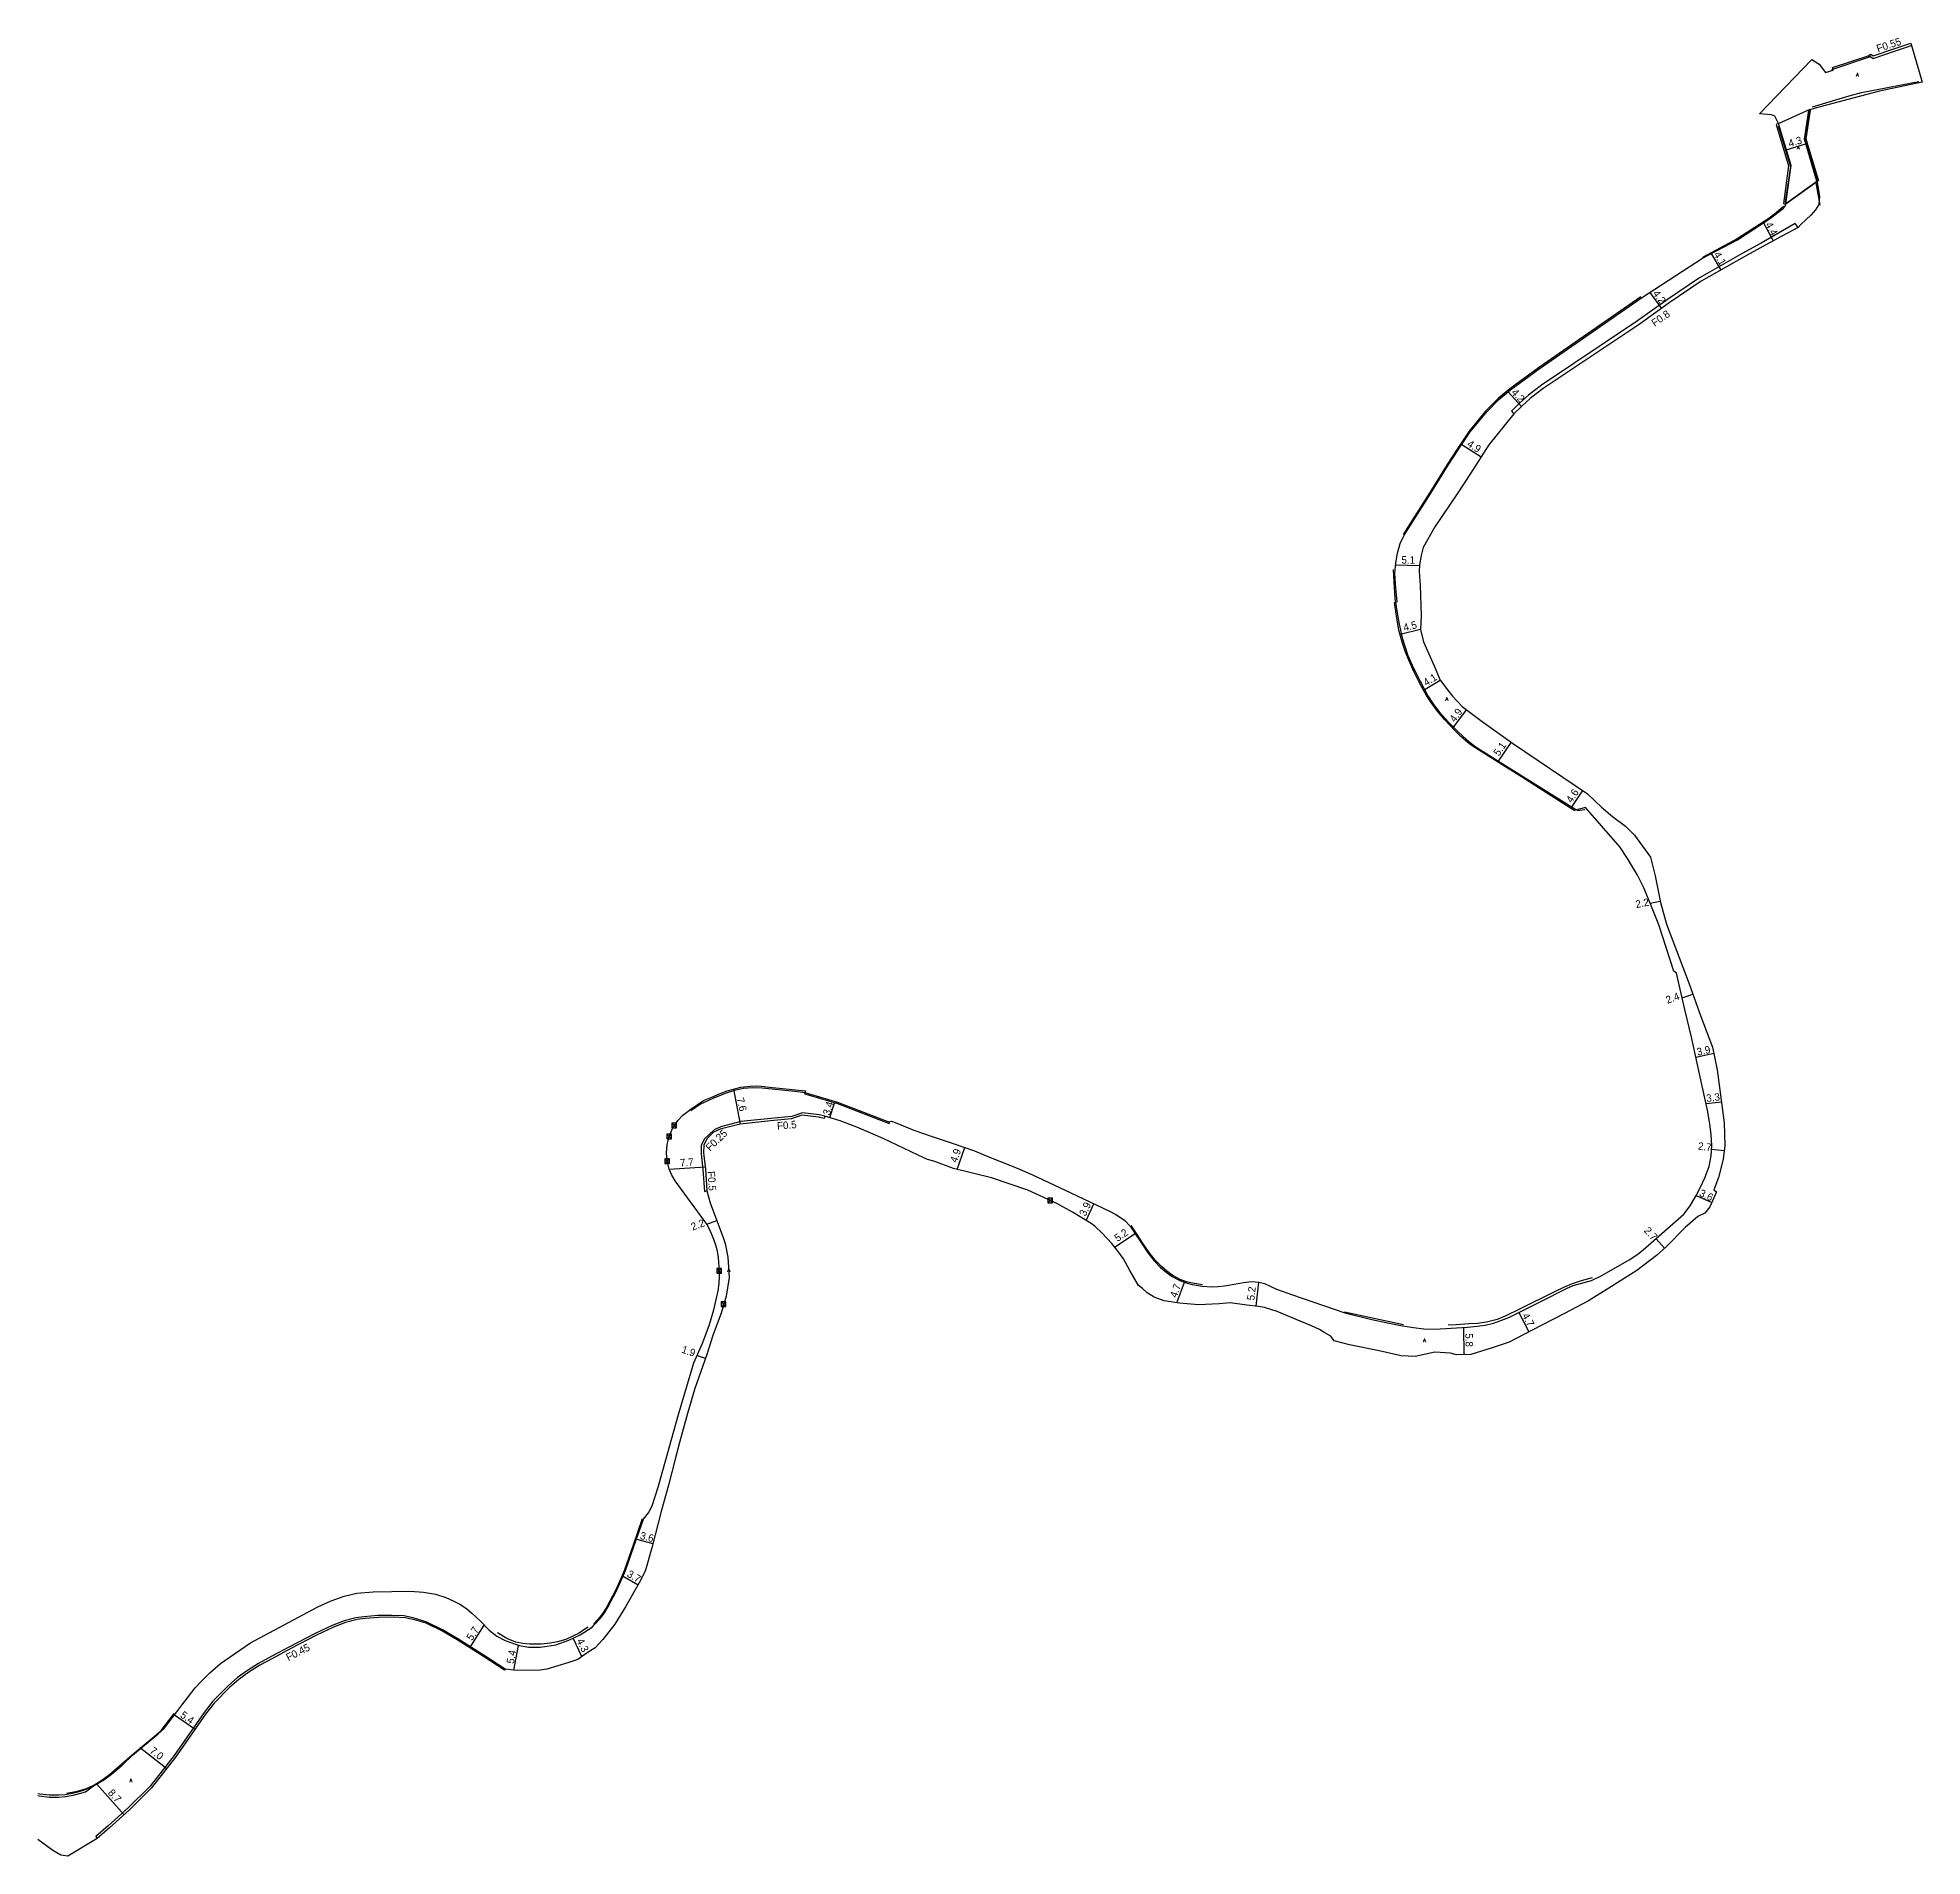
# Model space of a CAD drawing. Header units: metres. Extents: x 800 to 2400, y -90000 to -88800.
# Drawn here: x 1600 to 2001.8, y -89196.8 to -88809.2 of the extents above; entities that cross this region are included whole.
import ezdxf

# ---------------------------------------------------------------- set-up
doc = ezdxf.new("R2010")
doc.units = ezdxf.units.M
doc.header["$LTSCALE"] = 2.5
for name, color, linetype in [('その他', 7, 'Continuous'), ('側溝・桝', 7, 'Continuous'), ('幅員', 7, 'Continuous'), ('歩道・分離帯・安全施設', 7, 'Continuous'), ('舗装', 7, 'Continuous'), ('道路', 7, 'Continuous')]:
    doc.layers.add(name, color=color, linetype=linetype)
doc.styles.get("Standard").update_dxf_attribs({"font": ''})
doc.styles.add('YOKO_DECO', font='txt.shx', dxfattribs={"bigfont": 'extfont.shx'})
doc.styles.get('Standard').set_extended_font_data('@MS PGothic')

msp = doc.modelspace()

# ---------------------------------------------------------------- texts
at = {"layer": '側溝・桝'}
for s, rotation, p in [('F0.55', 18, (1992.33, -88812.31)), ('F0.8', 35, (1944.74, -88870.85)), ('F0.25', 44, (1743.33, -89046.64)), ('F0.5', 5, (1757.68, -89041.97)), ('F0.5', 274, (1742.78, -89050.85)), ('F0.45', 27, (1653.45, -89155.27))]:
    msp.add_text(s, height=1.6, rotation=rotation, dxfattribs=at).set_placement(p)
at = {"layer": '幅員'}
for s, rotation, p in [('4.3', 17, (1973.49, -88832.56)), ('4.4', 299, (1968.23, -88849.02)), ('4.1', 300, (1957.25, -88855.39)), ('4.2', 306, (1944.22, -88863.74)), ('4.2', 312, (1914.06, -88884.91)), ('4.9', 327, (1904.59, -88896.16)), ('5.1', 359, (1890.72, -88921.29)), ('4.5', 14, (1891.35, -88935.74)), ('4.1', 32, (1896.02, -88947.49)), ('4.9', 54, (1902.14, -88955.25)), ('5.1', 56, (1911.55, -88962.44)), ('4.6', 56, (1927.02, -88972.44)), ('2.2', 11, (1940.79, -88994.74)), ('2.4', 20, (1947.45, -89015.15)), ('3.9', 12, (1953.88, -89026.2)), ('3.3', 7, (1955.82, -89036.07)), ('7.6', 284, (1748.95, -89035.35)), ('3.4', 73, (1768.86, -89039.03)), ('4.9', 71, (1795.95, -89049.11)), ('2.7', 353, (1953.89, -89046.2)), ('7.7', 4, (1736.99, -89049.83)), ('3.6', 335, (1954.07, -89056.03)), ('3.9', 65, (1823.4, -89060.53)), ('2.2', 20, (1739.62, -89063.48)), ('2.7', 312, (1942.33, -89063.57)), ('5.2', 34, (1830.22, -89065.91)), ('4.7', 70, (1842.8, -89077.9)), ('5.2', 84, (1859.39, -89078.4)), ('4.7', 298, (1916.4, -89081.56)), ('5.8', 271, (1904.37, -89085.36)), ('1.9', 341, (1737.13, -89089.45)), ('3.6', 346, (1728.29, -89129.19)), ('3.7', 330, (1725.47, -89137.13)), ('5.7', 57, (1692.61, -89151.01)), ('4.3', 296, (1714.85, -89150.89)), ('5.4', 80, (1701.5, -89155.91)), ('5.4', 325, (1630.24, -89167.09)), ('7.0', 322, (1623.73, -89174.63)), ('8.7', 312, (1614.85, -89183.41))]:
    msp.add_text(s, height=1.6, rotation=rotation, dxfattribs=at).set_placement(p)
at = {"layer": '舗装', "style": 'YOKO_DECO'}
for p in [(1987.65, -88817.43, 132.84), (1975.07, -88832.97, 133.18), (1900.13, -88950.54, 136.19), (1747.05, -89072.25, 165.26), (1895.37, -89087.25, 147.37), (1619.6, -89181.03, 179.87)]:
    msp.add_text('A', height=0.75, dxfattribs=at).set_placement(p)

# ---------------------------------------------------------------- blocks, each defined once
blk = doc.blocks.new('910910')
blk.add_lwpolyline([(1, -1), (1, 1), (-1, 1), (-1, -1)], close=True)
for points in [[(-0.84, 0.84), (0.84, -0.84)], [(-0.84, -0.84), (0.84, 0.84)]]:
    blk.add_lwpolyline(points)

# ---------------------------------------------------------------- linework, layer by layer
at = {"layer": '側溝・桝'}
for points in [[(1990.37, -88812.95), (1991.29, -88813.61), (1995.86, -88812.09), (1999.51, -88810.88)], [(1975.32, -88849.66), (1974.69, -88848.78), (1967.4, -88852.99), (1963.4, -88855.2), (1955.92, -88859.44), (1954.31, -88860.37), (1947.46, -88865.01)], [(1947.46, -88865.01), (1941.08, -88869.57), (1920.58, -88883.29), (1919.09, -88884.37), (1917.84, -88885.38), (1915.93, -88887.11), (1914.17, -88888.83), (1914.69, -88889.4)], [(1767.78, -89039.09), (1766.59, -89038.77), (1763.02, -89038.34), (1760.81, -89039.14), (1756.32, -89039.58), (1749.88, -89040.25), (1745.61, -89041.32), (1744.21, -89041.97), (1742.12, -89044), (1741.47, -89045.36), (1741.45, -89047.1), (1741.82, -89050.43), (1742.15, -89055.11), (1742.66, -89055.01)], [(1699.64, -89156.98), (1695.16, -89154.05), (1689.59, -89150.46), (1686.31, -89148.55), (1682.97, -89146.95), (1682.56, -89146.8), (1680.05, -89146.03), (1678.07, -89145.61), (1675.6, -89145.49), (1672.48, -89145.55), (1669.51, -89145.8), (1667.82, -89146.02), (1665.37, -89146.65), (1662.81, -89147.62), (1659.17, -89149.34), (1653.7, -89152.17), (1649.92, -89154.21), (1647.06, -89155.76), (1644.73, -89157.21), (1642.62, -89158.75), (1640.61, -89160.49), (1637.35, -89163.81), (1635.51, -89166.2), (1629.13, -89175.35), (1624.01, -89181.88), (1619.32, -89186.54), (1615.01, -89190.38), (1612.39, -89192.66), (1612.67, -89193.04)], [(1600, -89183.9), (1600.41, -89183.99), (1602.44, -89184.21), (1604.46, -89184.22), (1605.92, -89184.1), (1607.54, -89183.82), (1608.94, -89183.47), (1610.17, -89183.07), (1611.92, -89181.83)]]:
    msp.add_lwpolyline(points, dxfattribs=at)
at = {"layer": '幅員'}
for points in [[(1972.78, -88833.07), (1976.94, -88831.84)], [(1967.89, -88848.66), (1970, -88852.48)], [(1956.79, -88855.2), (1958.8, -88858.74)], [(1943.72, -88863.49), (1946.17, -88866.91)], [(1913.47, -88884.68), (1916.3, -88887.83)], [(1903.58, -88895.9), (1907.73, -88898.56)], [(1889.49, -88921.58), (1894.58, -88921.7)], [(1890.44, -88936.33), (1894.81, -88935.28)], [(1895.46, -88948.29), (1899, -88946.12)], [(1901.67, -88956.38), (1904.59, -88952.44)], [(1911.3, -88963.62), (1914.14, -88959.4)], [(1926.82, -88973.47), (1929.38, -88969.66)], [(1943.74, -88993.66), (1945.91, -88993.22)], [(1950.59, -89013.85), (1952.87, -89013.04)], [(1953.5, -89026.47), (1957.32, -89025.66)], [(1748.32, -89033.29), (1749.75, -89040.76)], [(1768.91, -89039.43), (1769.88, -89036.21)], [(1955.71, -89036.41), (1958.96, -89035.99)], [(1796.02, -89050.43), (1797.63, -89045.78)], [(1956.86, -89046.1), (1959.55, -89046.43)], [(1734.63, -89050.38), (1742.3, -89049.85)], [(1823.49, -89061.3), (1825.16, -89057.74)], [(1953.57, -89055.98), (1956.88, -89057.5)], [(1742.67, -89062.07), (1744.77, -89061.3)], [(1829.6, -89067.01), (1833.94, -89064.09)], [(1945.02, -89065.2), (1946.82, -89067.23)], [(1842.85, -89078.86), (1844.48, -89074.49)], [(1859.76, -89079.58), (1860.32, -89074.43)], [(1915.73, -89080.93), (1917.89, -89085.08)], [(1903.98, -89084.09), (1904.05, -89089.93)], [(1740.58, -89090.09), (1742.33, -89090.69)], [(1727.66, -89129.26), (1731.16, -89130.16)], [(1724.83, -89137.13), (1728.01, -89138.97)], [(1692.1, -89152.39), (1695.19, -89147.56)], [(1716.03, -89154.24), (1714.16, -89150.34)], [(1701.54, -89157.15), (1702.5, -89151.88)], [(1629.16, -89166.67), (1633.58, -89169.75)], [(1622.02, -89173.79), (1627.53, -89178.12)], [(1612.59, -89181.44), (1618.41, -89187.98)]]:
    msp.add_lwpolyline(points, dxfattribs=at)
at = {"layer": '歩道・分離帯・安全施設'}
for points in [[(1990.7, -88813.27), (1982.42, -88816.04)], [(1978.36, -88823.96), (1986.21, -88821.57), (1988.83, -88820.84), (2001.03, -88818.5)], [(1979.29, -88839.49), (1976.72, -88830.73), (1977.64, -88824.97)], [(1971.06, -88828.01), (1973.68, -88836.66), (1972.52, -88844.26)], [(1980.03, -88844.89), (1979.14, -88840.16)], [(1972.21, -88845.18), (1970.66, -88846.52), (1969.03, -88847.72), (1962.3, -88852.06), (1954.9, -88856.06)], [(1941.8, -88864.45), (1919.96, -88879.58), (1913.86, -88884.04), (1911.35, -88886.11), (1908.66, -88888.81), (1905.21, -88893.07), (1902.59, -88896.91), (1900.52, -88900.2), (1896.77, -88906.14), (1891.1, -88915.09)], [(1888.95, -88922.57), (1889.1, -88925.18), (1889.36, -88928.75), (1889.81, -88931.78), (1890.24, -88934.19), (1890.92, -88937.13), (1892.11, -88940.85), (1893.32, -88943.57), (1894.7, -88946.35), (1896.37, -88949.45), (1897.57, -88951.33), (1898.79, -88952.89), (1900.77, -88955.06), (1902.92, -88957.24), (1904.61, -88958.76), (1906.1, -88960.01), (1907.6, -88961.01), (1914.26, -88965.16), (1922.79, -88970.52), (1928.05, -88973.78)], [(1928.19, -88973.9), (1929.81, -88973.72)], [(1781.65, -89040.42), (1770.61, -89036.17), (1764.83, -89034.44), (1763.52, -89034.09), (1762.09, -89033.89), (1754.48, -89033.08), (1752.46, -89033.02), (1750.49, -89033.2), (1748.53, -89033.59), (1746.57, -89034.27), (1743.94, -89035.3), (1741.31, -89036.55), (1739.23, -89037.97)], [(1848.31, -89075.06), (1846.17, -89074.69), (1844.9, -89074.38), (1843.57, -89073.88), (1842.03, -89073.02), (1840.73, -89072.11), (1839.55, -89071.13), (1838.23, -89069.74), (1836.96, -89068.13), (1835.55, -89066.08), (1834.4, -89064.33), (1833.11, -89062.4)], [(1931.37, -89073.55), (1929.04, -89074.19), (1927.15, -89074.8), (1925.28, -89075.59), (1923.39, -89076.53), (1916.07, -89080.16), (1912.83, -89081.72), (1911.15, -89082.39), (1908.85, -89082.98), (1906.93, -89083.24), (1905.16, -89083.31), (1902.42, -89083.53), (1900.71, -89083.66)], [(1891.17, -89083.54), (1878.63, -89080.85)], [(1728.9, -89124.93), (1726.88, -89130.73), (1725.08, -89135.81), (1724.48, -89137.35), (1723.18, -89140.17), (1721.33, -89143.65), (1720.61, -89144.8), (1719.84, -89145.89), (1718.55, -89147.29)], [(1717.37, -89148.01), (1716.67, -89148.46), (1715.42, -89149.25), (1714.08, -89149.95), (1712.58, -89150.6), (1710.83, -89151.12), (1709.28, -89151.45), (1707.37, -89151.63), (1704.94, -89151.64), (1703.45, -89151.52), (1701.96, -89151.17), (1700, -89150.42), (1698.05, -89149.24)], [(1606.16, -89183.4), (1608.49, -89182.98), (1610.43, -89182.37), (1611.82, -89181.72), (1613.43, -89180.78), (1615.3, -89179.43), (1620.12, -89175.24), (1624.86, -89171.31), (1626.32, -89170.03), (1629.09, -89166.41)]]:
    msp.add_lwpolyline(points, dxfattribs=at)
at = {"layer": '舗装'}
for points in [[(1971.1, -88827.48), (1977.88, -88824.44)], [(1972.66, -88844.6), (1979.54, -88839.72)]]:
    msp.add_lwpolyline(points, dxfattribs=at)
at = {"layer": '道路'}
for points in [[(1978.22, -88813.83), (1979.78, -88814.81), (1981.12, -88816.63), (1982.78, -88816.09), (1982.6, -88815.54), (1990.23, -88813.05), (1990.78, -88812.68), (1991.28, -88813.04)], [(1991.28, -88813.04), (1995.68, -88811.57), (1999.36, -88810.35)], [(1999.36, -88810.35), (2001.78, -88818.65)], [(1967.07, -88825.43), (1978.22, -88813.83)], [(2001.78, -88818.65), (1992.62, -88820.62), (1988.59, -88821.65), (1978.97, -88824.19), (1977.61, -88824.63)], [(1739.22, -89037.61), (1741.95, -89035.76), (1743.71, -89035.06), (1745.47, -89034.26), (1747.02, -89033.7), (1748.32, -89033.29), (1749.92, -89032.91), (1751.89, -89032.65), (1753.26, -89032.64), (1754.34, -89032.7), (1755.93, -89032.87), (1763.66, -89033.71), (1763.47, -89034.34), (1764.77, -89034.68), (1770.53, -89036.41), (1781.56, -89040.65), (1781.66, -89040.18), (1781.99, -89040.11), (1782.8, -89040.45), (1786.82, -89042.05), (1790.51, -89043.35), (1795.16, -89044.93), (1799.71, -89046.5), (1802.93, -89047.85), (1807.23, -89049.55), (1809.33, -89050.4), (1812.1, -89051.56), (1814.2, -89052.56), (1821.59, -89056.05), (1827, -89058.6), (1828.64, -89059.4), (1829.86, -89060.05), (1830.87, -89060.71), (1831.74, -89061.34), (1832.9, -89062.54), (1836.76, -89068.28), (1838.04, -89069.91), (1839.38, -89071.31), (1840.58, -89072.31), (1841.89, -89073.23), (1843.46, -89074.11), (1844.83, -89074.62), (1846.12, -89074.94), (1848.27, -89075.3), (1850.34, -89075.44), (1851.7, -89075.42), (1853.01, -89075.24), (1855.47, -89074.82), (1857.04, -89074.55), (1858.8, -89074.34), (1860.32, -89074.43), (1861.54, -89074.77), (1862.76, -89075.29), (1864.11, -89075.96), (1867.29, -89077.1), (1878.68, -89081.02), (1884.44, -89082.41), (1887.74, -89083.15), (1890.61, -89083.73), (1893.29, -89084.11), (1895.53, -89084.42), (1897.86, -89084.47), (1904.84, -89084.03), (1906.86, -89083.87), (1908.58, -89083.6), (1910.38, -89083.17), (1911.9, -89082.65), (1913.63, -89081.98), (1920.47, -89078.55), (1925.91, -89075.78), (1927.32, -89075.14), (1931.27, -89074.11), (1933.44, -89073.01), (1939.28, -89069.7), (1941.1, -89068.51), (1942.79, -89067.18), (1950.93, -89059.94), (1952.29, -89058.17), (1953.57, -89055.98), (1954.5, -89054.21), (1955.41, -89052.23), (1956.34, -89049.8), (1956.75, -89047.53), (1956.92, -89045.35), (1956.79, -89043.01), (1956.49, -89040.78), (1956.09, -89038.14), (1953.81, -89027.81), (1952.54, -89022.23), (1951.16, -89016.36), (1949.39, -89008.59), (1948.8, -89008.18), (1945.6, -88998.26), (1944.04, -88994.36), (1942.4, -88990.4), (1941.06, -88987.7), (1938.91, -88984.15), (1937.28, -88981.64), (1930, -88973.31), (1927.56, -88973.94), (1920.12, -88969.18), (1916.3, -88966.73), (1912.02, -88964.08), (1907.98, -88961.52), (1906.59, -88960.66), (1905.36, -88959.86), (1903.42, -88958.14), (1902.21, -88956.95), (1901.07, -88955.75), (1900.01, -88954.6), (1898.41, -88952.74), (1897.04, -88950.93), (1896.06, -88949.38), (1895.11, -88947.65), (1894.37, -88946.3), (1893.36, -88944.27), (1892.28, -88941.91), (1891.5, -88939.99), (1890.91, -88938.06), (1890.21, -88935.51), (1889.63, -88932.02), (1889.27, -88929.56), (1889.83, -88929.41), (1889.61, -88927.23), (1889.45, -88925.56), (1889.34, -88923.41), (1889.53, -88921.1), (1889.9, -88919.09), (1890.47, -88917.02), (1891.31, -88915.23), (1896.98, -88906.27), (1900.73, -88900.33), (1902.8, -88897.04), (1905.41, -88893.22), (1908.84, -88888.98), (1911.52, -88886.29), (1914.01, -88884.24), (1920.11, -88879.78), (1941.94, -88864.66), (1954.94, -88856.18), (1962.4, -88852.27), (1969.41, -88847.67), (1972.22, -88845.56), (1972.51, -88845.13), (1972.66, -88844.6), (1973.79, -88836.44), (1971.1, -88827.48), (1970.51, -88826.19), (1970.31, -88825.91), (1970, -88825.74), (1969.66, -88825.66), (1967.07, -88825.43)], [(1977.61, -88824.63), (1976.69, -88830.96), (1979.38, -88840.08)], [(1979.38, -88840.08), (1979.85, -88843), (1979.72, -88844.78), (1979.01, -88845.91), (1977.99, -88847), (1975.93, -88848.96), (1975.32, -88849.66), (1971.81, -88851.47), (1967.77, -88853.71), (1963.82, -88855.89), (1956.28, -88860.16), (1954.67, -88861.08), (1947.83, -88865.72)], [(1947.83, -88865.72), (1941.45, -88870.29), (1920.94, -88884), (1919.46, -88885.08), (1918.21, -88886.1), (1916.3, -88887.83), (1914.69, -88889.4), (1909.37, -88896.01), (1905.45, -88902.11), (1902.61, -88906.39), (1897.85, -88913.44), (1895.37, -88917.86), (1894.97, -88919.55), (1894.59, -88921.58), (1894.55, -88922.99), (1894.74, -88925.95), (1894.91, -88932.32)], [(1894.91, -88932.32), (1894.82, -88935.31), (1895.46, -88937.97), (1897.7, -88943.05), (1899, -88946.12), (1900.58, -88948.17), (1901.62, -88949.55), (1903.65, -88951.74), (1907.95, -88954.92), (1914.38, -88959.57), (1930.41, -88970.35), (1933.42, -88973.23), (1935.76, -88975.22), (1938.51, -88977.23), (1940.41, -88979.15), (1943.81, -88983.9), (1944.84, -88987.85), (1945.97, -88993.5), (1947.24, -88998.12), (1952.09, -89010.85), (1954.56, -89017.81), (1957.05, -89024.38), (1958.07, -89029.21), (1959.55, -89040.53), (1959.68, -89045.36), (1959.32, -89048.25), (1958.35, -89052.14), (1957.35, -89054.8), (1957.93, -89055.21), (1956.46, -89058.4), (1955.41, -89059.72), (1953.96, -89060.5), (1951.22, -89062.84), (1947.18, -89066.91), (1945.09, -89068.77), (1940.95, -89071.96), (1935.53, -89075.38), (1930.61, -89078.44), (1925.47, -89081.17), (1918.43, -89084.8), (1913.71, -89087.26), (1910.11, -89088.49), (1905.5, -89089.91), (1902.51, -89089.94), (1901.17, -89089.58), (1897.87, -89089.42), (1893.63, -89090.28), (1890.65, -89090.18), (1885.96, -89089.1), (1879.63, -89087.84), (1876.39, -89086.95), (1875.7, -89085.99), (1874.43, -89085.27), (1873.27, -89084.53), (1871.58, -89083.75), (1869.12, -89082.81), (1864.24, -89080.7), (1861.57, -89079.86), (1860.27, -89079.62), (1857.81, -89079.4), (1854.21, -89078.88), (1851.86, -89079.11), (1847.44, -89079.31), (1843.45, -89078.95), (1840.16, -89078.45), (1838.04, -89077.69), (1836.52, -89076.76), (1835.54, -89075.79), (1834.68, -89075.16), (1832.81, -89071.99), (1831.45, -89069.48), (1830.58, -89068.18), (1828.98, -89066.25), (1826.97, -89064.04), (1825.38, -89062.52), (1824.59, -89061.97), (1820.58, -89059.52), (1817.24, -89057.69), (1811.11, -89054.84), (1803.34, -89052.2), (1795.24, -89050.24), (1791.08, -89048.64), (1789.68, -89048.34), (1787.69, -89047.37), (1780.27, -89043.87), (1777.64, -89042.69), (1774.61, -89041.42), (1771.06, -89040.09), (1767.78, -89039.09)], [(1735.87, -89052.84), (1735.2, -89051.69), (1734.63, -89050.38), (1734.2, -89048.68), (1734.05, -89046.89), (1734.18, -89045.15), (1734.6, -89043.39), (1735.33, -89041.69), (1736.45, -89040), (1737.52, -89038.84), (1739.22, -89037.61)], [(1756.2, -89040.08), (1749.75, -89040.76), (1745.49, -89041.83), (1744.09, -89042.47), (1742.63, -89043.89), (1741.98, -89045.25), (1741.96, -89046.99), (1742.34, -89050.33), (1742.66, -89055.01), (1743.4, -89057.58), (1744.51, -89060.58), (1746.11, -89064.95), (1746.53, -89066.21), (1747.14, -89069.12), (1747.38, -89073.45), (1746.75, -89077.43), (1745.68, -89081.04), (1743.94, -89085.8), (1742.62, -89089.86), (1740.13, -89097.11), (1738.53, -89102.47), (1736.86, -89108.62), (1735.92, -89112.16), (1734.51, -89117.76), (1732.96, -89123.09), (1730.92, -89131.07), (1729.59, -89135.86), (1728.54, -89138.06), (1725.31, -89143.65), (1723.02, -89147.36), (1720.48, -89150.61), (1718.84, -89152.39), (1717.14, -89153.45), (1715.13, -89154.88), (1713.2, -89155.57), (1708.53, -89156.95), (1707.15, -89157.18), (1704.24, -89157.21), (1701.54, -89157.15), (1699.64, -89156.98), (1699.51, -89157.2), (1695.02, -89154.27), (1689.46, -89150.68), (1686.17, -89148.77), (1682.84, -89147.17), (1680.32, -89146.41), (1678.34, -89145.99), (1675.88, -89145.86), (1672.75, -89145.92), (1669.79, -89146.17), (1668.1, -89146.39), (1665.64, -89147.02), (1663.08, -89148), (1659.44, -89149.72), (1653.98, -89152.55), (1650.19, -89154.59), (1647.33, -89156.13), (1645.01, -89157.58), (1642.89, -89159.13), (1640.89, -89160.87), (1637.63, -89164.19), (1635.79, -89166.57), (1629.41, -89175.73), (1624.28, -89182.25), (1619.6, -89186.91), (1615.29, -89190.76)], [(1767.65, -89039.59), (1766.46, -89039.28), (1762.89, -89038.84), (1760.69, -89039.65), (1756.2, -89040.08)], [(1767.78, -89039.09), (1767.65, -89039.59)], [(1600, -89183.44), (1600.49, -89183.54), (1602.47, -89183.76), (1604.44, -89183.77), (1605.86, -89183.65), (1607.45, -89183.38), (1608.82, -89183.04), (1610.01, -89182.65), (1611.92, -89181.83), (1614.12, -89180.56), (1615.73, -89179.33), (1618.01, -89177.42), (1620.19, -89175.32), (1625.67, -89170.75), (1626.87, -89169.65), (1629.64, -89166.04), (1630.7, -89164.66), (1631.92, -89163.1), (1633.59, -89160.96), (1634.98, -89159.44), (1636.69, -89157.71), (1638.96, -89155.73), (1641.93, -89153.7), (1645.37, -89151.37), (1659.71, -89143.69), (1662.55, -89142.41), (1665.32, -89141.42), (1668.01, -89140.79), (1671.5, -89140.47), (1679.39, -89140.3), (1682.22, -89140.52), (1684.82, -89140.99), (1687.04, -89141.71), (1688.6, -89142.36), (1690.02, -89143.11), (1691.39, -89144.05), (1692.56, -89145.03), (1694.37, -89146.76), (1696.28, -89148.63), (1697.91, -89149.95), (1699.66, -89150.84), (1701.2, -89151.45), (1702.69, -89151.92), (1704.67, -89152.28), (1707.09, -89152.29), (1708.65, -89152.07), (1710.43, -89151.75), (1713.2, -89150.8), (1715.63, -89149.63), (1718.19, -89148), (1718.74, -89147.46), (1720.03, -89146.05), (1720.82, -89144.94), (1721.55, -89143.77), (1723.41, -89140.28), (1724.71, -89137.44), (1725.32, -89135.9), (1727.12, -89130.81), (1729.16, -89124.99), (1730.19, -89123.61), (1731.03, -89122.14), (1732.25, -89118.17), (1736.62, -89102.66), (1739.87, -89091.69), (1741.78, -89087.35), (1743.19, -89083.5), (1744.14, -89080.38), (1744.73, -89077.88), (1745.04, -89076.3), (1745.26, -89074.74), (1745.32, -89073.1), (1745.31, -89071.23), (1745.15, -89069.17), (1744.91, -89067.87), (1744.58, -89066.59), (1744.14, -89065.39), (1743.73, -89064.31), (1743.19, -89063.18), (1742.67, -89062.07), (1735.87, -89052.84)], [(1615.29, -89190.76), (1612.67, -89193.04), (1606.45, -89196.85), (1604.94, -89196.59), (1603.22, -89195.6), (1600, -89193.25)]]:
    msp.add_lwpolyline(points, dxfattribs=at)
for points in [[(1977.88, -88824.44), (1976.92, -88830.71), (1979.54, -88839.72), (1972.66, -88844.6), (1973.79, -88836.44), (1971.1, -88827.48)], [(1977.56, -88824.72), (1977.88, -88824.63), (1976.96, -88830.73), (1979.63, -88839.69), (1979.31, -88839.78), (1976.64, -88830.82)], [(1970.63, -88827.69), (1973.28, -88836.47), (1972.17, -88844.53), (1972.66, -88844.6), (1973.79, -88836.44), (1971.1, -88827.48)]]:
    msp.add_lwpolyline(points, close=True, dxfattribs=at)

# ---------------------------------------------------------------- block references
at = {"layer": 'その他', "xscale": 0.5, "yscale": 0.5, "zscale": 0.5}
for p in [(1735.72, -89041.1, 162.73), (1734.6, -89043.39, 162.91), (1734.2, -89048.68, 163.22), (1815.83, -89057.03, 154.52), (1745.31, -89072.04, 165.27), (1746.24, -89079.15, 165.65)]:
    msp.add_blockref('910910', p, dxfattribs=at)

msp.set_redraw_order([(e.dxf.handle, doc.entitydb.next_handle()) for e in msp.query("TEXT MTEXT ATTDEF DIMENSION ARC_DIMENSION")])  # texts and dimensions are drawn at this point

doc.saveas('drawing.dxf')
